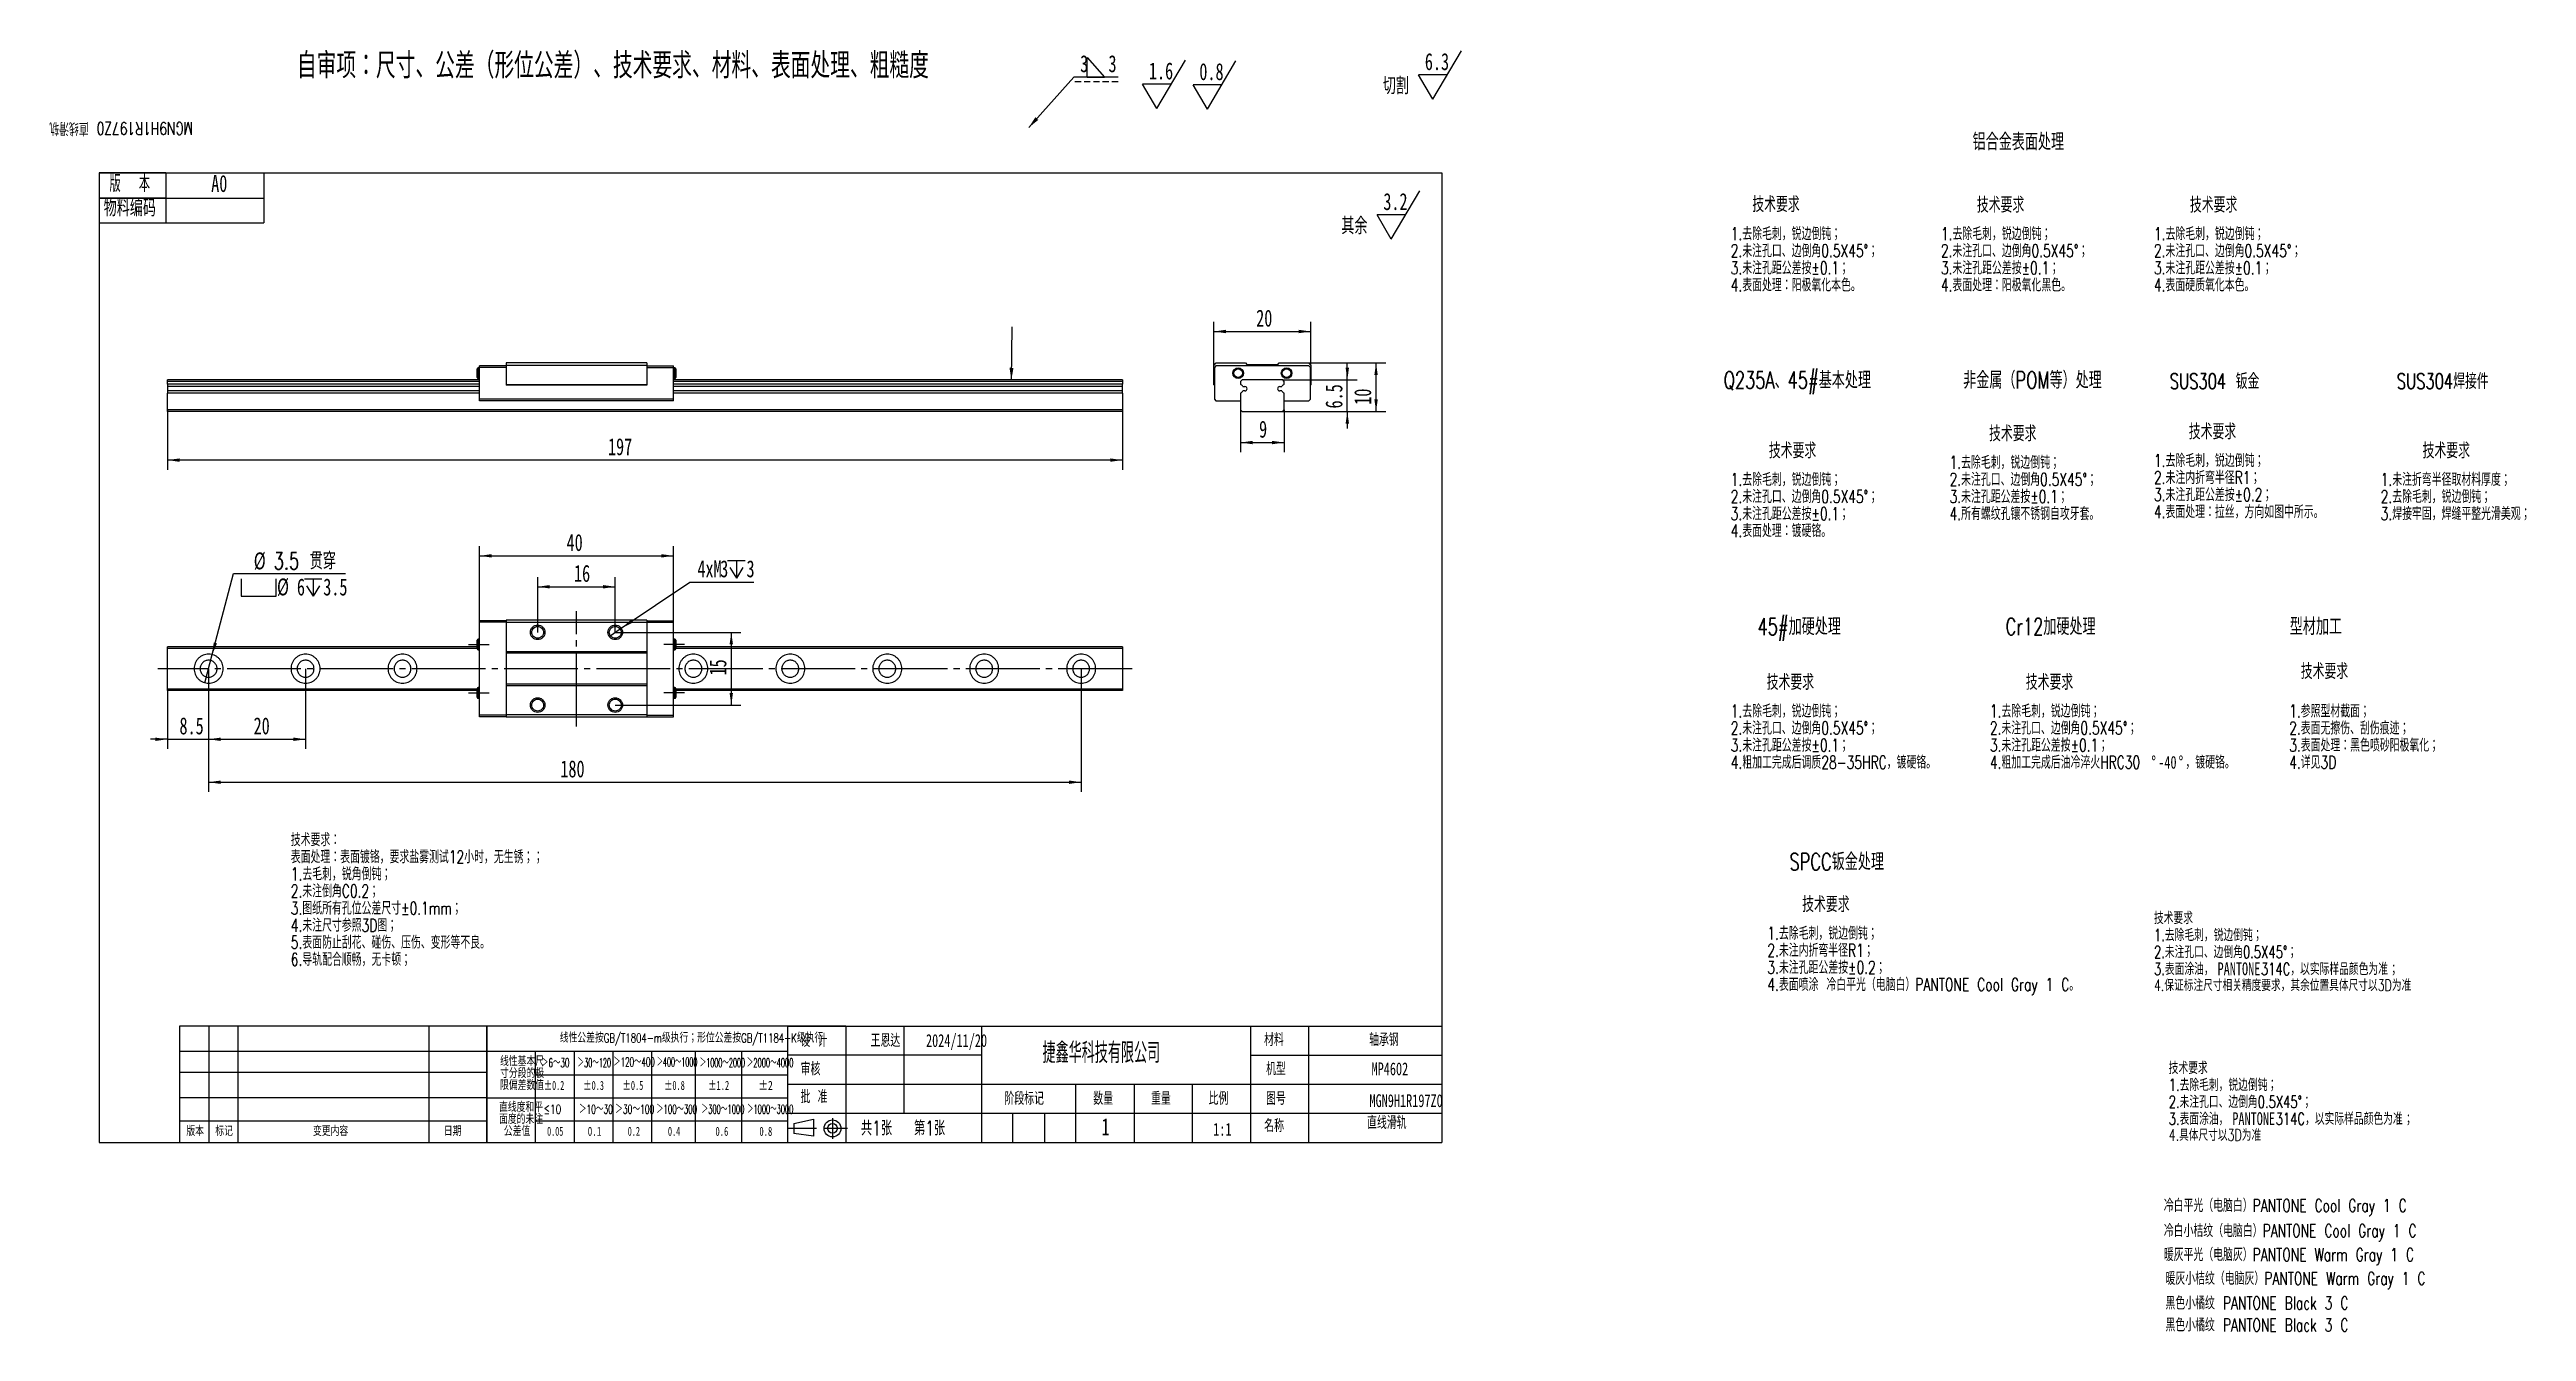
# Model space of a CAD drawing. Extents: x 4 to 515, y -34 to 231.
import ezdxf

# ---------------------------------------------------------------- set-up
doc = ezdxf.new("R2010")
doc.units = 0
for name, pattern in [('SLD-CENTER', [19.05, 15.24, -1.27, 1.27, -1.27]), ('SLD-DASHED', [1.905, 1.27, -0.635]), ('SLD-SOLID', [0])]:
    doc.linetypes.add(name, pattern=pattern)
doc.layers.get('0').update_dxf_attribs({"linetype": 'CONTINUOUS'})
doc.layers.add('FORMAT', color=7, linetype='SLD-SOLID')
doc.layers.add('轮廓实线层', color=7, linetype='SLD-SOLID')
doc.styles.add('SLDTEXTSTYLE0', font='TXT', dxfattribs={"width": 0.7, "bigfont": 'bigfont'})
doc.styles.add('SLDTEXTSTYLE1', font='TXT', dxfattribs={"width": 0.7})
doc.styles.add('SLDTEXTSTYLE10', font='TXT', dxfattribs={"width": 0.569954, "bigfont": 'bigfont'})
doc.styles.add('SLDTEXTSTYLE11', font='TXT', dxfattribs={"width": 0.542825, "bigfont": 'bigfont'})
doc.styles.add('SLDTEXTSTYLE12', font='TXT', dxfattribs={"width": 0.607411, "bigfont": 'bigfont'})
doc.styles.add('SLDTEXTSTYLE13', font='TXT', dxfattribs={"width": 0.494457, "bigfont": 'bigfont'})
doc.styles.add('SLDTEXTSTYLE14', font='TXT', dxfattribs={"width": 0.523419, "bigfont": 'bigfont'})
doc.styles.add('SLDTEXTSTYLE15', font='TXT', dxfattribs={"width": 0.677411})
doc.styles.add('SLDTEXTSTYLE16', font='TXT', dxfattribs={"width": 0.616681})
doc.styles.add('SLDTEXTSTYLE17', font='TXT', dxfattribs={"width": 0.592279})
doc.styles.add('SLDTEXTSTYLE18', font='TXT', dxfattribs={"width": 0.633851})
doc.styles.add('SLDTEXTSTYLE19', font='TXT', dxfattribs={"width": 0.751649})
doc.styles.add('SLDTEXTSTYLE2', font='TXT', dxfattribs={"width": 0.579353, "bigfont": 'bigfont'})
doc.styles.add('SLDTEXTSTYLE20', font='TXT', dxfattribs={"width": 0.672854})
doc.styles.add('SLDTEXTSTYLE21', font='TXT', dxfattribs={"width": 0.604873})
doc.styles.add('SLDTEXTSTYLE22', font='TXT', dxfattribs={"width": 0.692137})
doc.styles.add('SLDTEXTSTYLE23', font='TXT', dxfattribs={"width": 0.516181, "bigfont": 'bigfont'})
doc.styles.add('SLDTEXTSTYLE24', font='TXT', dxfattribs={"width": 0.786906})
doc.styles.add('SLDTEXTSTYLE25', font='TXT', dxfattribs={"width": 0.513075, "bigfont": 'bigfont'})
doc.styles.add('SLDTEXTSTYLE26', font='TXT', dxfattribs={"width": 0.6, "bigfont": 'bigfont'})
doc.styles.add('SLDTEXTSTYLE3', font='TXT', dxfattribs={"width": 0.633333, "bigfont": 'bigfont'})
doc.styles.add('SLDTEXTSTYLE4', font='TXT', dxfattribs={"width": 0.589499, "bigfont": 'bigfont'})
doc.styles.add('SLDTEXTSTYLE5', font='TXT', dxfattribs={"width": 0.526455, "bigfont": 'bigfont'})
doc.styles.add('SLDTEXTSTYLE6', font='TXT', dxfattribs={"width": 0.583287, "bigfont": 'bigfont'})
doc.styles.add('SLDTEXTSTYLE7', font='TXT', dxfattribs={"width": 0.632085})
doc.styles.add('SLDTEXTSTYLE8', font='TXT', dxfattribs={"width": 0.735068, "bigfont": 'bigfont'})
doc.styles.add('SLDTEXTSTYLE9', font='TXT', dxfattribs={"width": 0.615255, "bigfont": 'bigfont'})
doc.dimstyles.new('SLDDIMSTYLE0', dxfattribs={"dimtxt": 0.18, "dimasz": 2.5, "dimexe": 0, "dimexo": 0.0625, "dimgap": 0, "dimtad": 0, "dimtih": 1, "dimtoh": 1, "dimdec": 0, "dimrnd": 1e-09, "dimzin": 0, "dimtxsty": 'STANDARD', "dimsah": 1, "dimcen": 0.09, "dimazin": 3, "dimtfac": 2.5, "dimtdec": 0, "dimtofl": 0, "dimtmove": 0, "dimatfit": 3, "dimtolj": 1, "dimtzin": 0})
doc.dimstyles.new('SLDDIMSTYLE1', dxfattribs={"dimtxt": 3.5, "dimasz": 2.5, "dimexe": 0, "dimexo": 0.0625, "dimgap": 0.875, "dimtad": 2, "dimrnd": 1e-09, "dimzin": 12, "dimtxsty": 'SLDTEXTSTYLE1', "dimsah": 1, "dimcen": 0.09, "dimazin": 3, "dimtfac": 1, "dimtofl": 0, "dimtmove": 0, "dimatfit": 3, "dimtolj": 1, "dimtzin": 12})
doc.dimstyles.new('SLDDIMSTYLE3', dxfattribs={"dimtxt": 3.5, "dimasz": 2.5, "dimexe": 0, "dimexo": 0.0625, "dimgap": 0.875, "dimtad": 2, "dimrnd": 1e-09, "dimzin": 12, "dimtxsty": 'SLDTEXTSTYLE1', "dimsah": 1, "dimcen": 0.09, "dimazin": 3, "dimtfac": 1, "dimtmove": 0, "dimatfit": 3, "dimtolj": 1, "dimtzin": 12})
doc.dimstyles.new('SLDDIMSTYLE4', dxfattribs={"dimtxt": 3.5, "dimasz": 2.5, "dimexe": 0, "dimexo": 0.0625, "dimgap": 0.875, "dimtad": 0, "dimtih": 1, "dimtoh": 1, "dimrnd": 1e-09, "dimzin": 12, "dimtxsty": 'SLDTEXTSTYLE1', "dimblk1": 'NONE', "dimsah": 1, "dimcen": 0, "dimazin": 3, "dimtfac": 1, "dimtmove": 0, "dimatfit": 3, "dimtolj": 1, "dimtzin": 12})
doc.dimstyles.new('SLDDIMSTYLE5', dxfattribs={"dimtxt": 3.5, "dimasz": 2.5, "dimexe": 0, "dimexo": 0.0625, "dimgap": 0.875, "dimtad": 0, "dimtih": 1, "dimtoh": 1, "dimrnd": 1e-09, "dimzin": 12, "dimtxsty": 'SLDTEXTSTYLE1', "dimblk1": 'NONE', "dimsah": 1, "dimcen": 0, "dimazin": 3, "dimtfac": 1, "dimtmove": 0, "dimatfit": 3, "dimtolj": 1, "dimtzin": 12})

msp = doc.modelspace()

# ---------------------------------------------------------------- texts
at = {"layer": 'FORMAT'}
for s, insert, char_height, attachment_point, style in [('自审项：尺寸、公差（形位公差）、技术要求、材料、表面处理、粗糙度', (120.17, 230.257), 5.29167, 2, 'SLDTEXTSTYLE0'), ('铝合金表面处理', (400.671, 213.627), 3.5, 1, 'SLDTEXTSTYLE0'), ('版  本', (16.315, 205.03), 3.5, 1, 'SLDTEXTSTYLE26'), ('A0', (38.96, 205.03), 3.5, 2, 'SLDTEXTSTYLE1'), ('物料编码', (15.118, 199.977), 3.5, 1, 'SLDTEXTSTYLE0'), ('Q235A、45#基本处理', (349.317, 164.457), 3.5, 1, 'SLDTEXTSTYLE0'), ('非金属（POM等）处理', (398.722, 164.457), 3.5, 1, 'SLDTEXTSTYLE0'), ('SUS304 钣金', (441.341, 164.064), 3.175, 1, 'SLDTEXTSTYLE0'), ('SUS304焊接件', (488.172, 164.064), 3.175, 1, 'SLDTEXTSTYLE0'), ('45#加硬处理', (356.309, 113.622), 3.5, 1, 'SLDTEXTSTYLE0'), ('Cr12加硬处理', (407.483, 113.622), 3.5, 1, 'SLDTEXTSTYLE0'), ('型材加工', (466.094, 113.622), 3.5, 1, 'SLDTEXTSTYLE0'), ('SPCC钣金处理', (362.885, 65.115), 3.5, 1, 'SLDTEXTSTYLE0'), ('线性公差按GB/T1804-m级执行；形位公差按GB/T1184-K级执行', (136.383, 27.923), 1.85208, 2, 'SLDTEXTSTYLE0'), ('设 计', (158.893, 27.798), 2.6458, 1, 'SLDTEXTSTYLE3'), ('王恩达', (176.376, 27.798), 2.6458, 2, 'SLDTEXTSTYLE0'), ('2024/11/20', (191.054, 27.798), 2.6458, 2, 'SLDTEXTSTYLE1'), ('捷鑫华科技有限公司', (208.788, 26.065), 4.2333, 1, 'SLDTEXTSTYLE2'), ('材料', (254.5, 27.981), 2.6458, 1, 'SLDTEXTSTYLE0'), ('轴承钢', (279.228, 27.981), 2.6458, 2, 'SLDTEXTSTYLE0'), ('＞6～30', (105.346, 22.818), 1.8521, 1, 'SLDTEXTSTYLE4'), ('＞30～120', (112.869, 22.818), 1.8521, 1, 'SLDTEXTSTYLE5'), ('＞120～400', (120.24, 22.979), 1.8521, 1, 'SLDTEXTSTYLE6'), ('＞400～1000', (129.208, 22.979), 1.8521, 1, 'SLDTEXTSTYLE13'), ('＞1000～2000', (138.061, 22.818), 1.8521, 1, 'SLDTEXTSTYLE14'), ('＞2000～4000', (147.802, 22.818), 1.8521, 1, 'SLDTEXTSTYLE23'), ('审核', (158.895, 21.957), 2.6458, 1, 'SLDTEXTSTYLE0'), ('机型', (254.905, 21.957), 2.6458, 1, 'SLDTEXTSTYLE0'), ('MP4602', (280.448, 21.957), 2.6458, 2, 'SLDTEXTSTYLE1'), ('±0.2', (105.944, 18.143), 1.8521, 1, 'SLDTEXTSTYLE7'), ('±0.3', (114.061, 18.143), 1.8521, 1, 'SLDTEXTSTYLE15'), ('±0.5', (122.166, 18.143), 1.8521, 1, 'SLDTEXTSTYLE16'), ('±0.8', (130.717, 18.143), 1.8521, 1, 'SLDTEXTSTYLE17'), ('±1.2', (139.8, 18.143), 1.8521, 1, 'SLDTEXTSTYLE22'), ('±2', (150.175, 18.143), 1.8521, 1, 'SLDTEXTSTYLE24'), ('批 准', (158.895, 16.221), 2.6458, 1, 'SLDTEXTSTYLE3'), ('阶段标记', (200.94, 15.852), 2.6458, 1, 'SLDTEXTSTYLE0'), ('数量', (219.261, 15.852), 2.6458, 1, 'SLDTEXTSTYLE0'), ('重量', (231.173, 15.852), 2.6458, 1, 'SLDTEXTSTYLE0'), ('比例', (243.058, 15.852), 2.6458, 1, 'SLDTEXTSTYLE0'), ('图号', (254.905, 15.852), 2.6458, 1, 'SLDTEXTSTYLE0'), ('≤10', (105.899, 13.234), 1.8521, 1, 'SLDTEXTSTYLE8'), ('＞10～30', (113.157, 13.234), 1.8521, 1, 'SLDTEXTSTYLE12'), ('＞30～100', (120.633, 13.234), 1.8521, 1, 'SLDTEXTSTYLE9'), ('＞100～300', (129.134, 13.234), 1.8521, 1, 'SLDTEXTSTYLE10'), ('＞300～1000', (138.425, 13.234), 1.8521, 1, 'SLDTEXTSTYLE11'), ('＞1000～3000', (147.843, 13.234), 1.8521, 1, 'SLDTEXTSTYLE25'), ('第1张', (182.289, 9.897), 3, 1, 'SLDTEXTSTYLE0'), ('1', (220.958, 10.42), 3.5, 1, 'SLDTEXTSTYLE1'), ('名称', (254.522, 10.232), 2.6458, 1, 'SLDTEXTSTYLE0'), ('版本', (32.171, 8.667), 1.8521, 1, 'SLDTEXTSTYLE0'), ('标记', (38.146, 8.667), 1.8521, 1, 'SLDTEXTSTYLE0'), ('变更内容', (58.295, 8.667), 1.8521, 1, 'SLDTEXTSTYLE0'), ('日期', (85.297, 8.667), 1.8521, 1, 'SLDTEXTSTYLE0'), ('0.05', (106.585, 8.679), 1.8521, 1, 'SLDTEXTSTYLE18'), ('0.1', (114.961, 8.679), 1.8521, 1, 'SLDTEXTSTYLE19'), ('0.2', (123.23, 8.679), 1.8521, 1, 'SLDTEXTSTYLE21'), ('0.4', (131.517, 8.667), 1.8521, 1, 'SLDTEXTSTYLE20'), ('0.6', (141.322, 8.667), 1.8521, 1, 'SLDTEXTSTYLE1'), ('0.8', (150.393, 8.667), 1.8521, 1, 'SLDTEXTSTYLE1'), ('共1张', (171.337, 9.897), 3, 1, 'SLDTEXTSTYLE0'), ('1:1', (245.898, 9.483), 2.6458, 2, 'SLDTEXTSTYLE1'), ('冷白平光（电脑白）PANTONE Cool Gray 1 C', (440.105, -6.233), 2.64583, 1, 'SLDTEXTSTYLE0'), ('冷白小桔纹（电脑白）PANTONE Cool Gray 1 C', (440.105, -11.437), 2.64583, 1, 'SLDTEXTSTYLE0'), ('暖灰平光（电脑灰）PANTONE Warm Gray 1 C', (440.105, -16.367), 2.64583, 1, 'SLDTEXTSTYLE0'), ('暖灰小桔纹（电脑灰）PANTONE Warm Gray 1 C', (440.45, -21.282), 2.64583, 1, 'SLDTEXTSTYLE0'), ('黑色小橘纹 PANTONE Black 3 C', (440.45, -26.36), 2.64583, 1, 'SLDTEXTSTYLE0'), ('黑色小橘纹 PANTONE Black 3 C', (440.45, -30.886), 2.64583, 1, 'SLDTEXTSTYLE0')]:
    msp.add_mtext(s, dxfattribs=dict(at, insert=insert, char_height=char_height, attachment_point=attachment_point, style=style))
at = {"layer": 'FORMAT', "insert": (18.7, 213.297), "char_height": 2.64583, "attachment_point": 2, "rotation": 180, "style": 'SLDTEXTSTYLE0'}
msp.add_mtext('MGN9H1R197Z0 直线滑轨', dxfattribs=at)

# ---------------------------------------------------------------- blocks, each defined once
blk = doc.blocks.new('SW_NOTE_0')
at = {"layer": 'FORMAT', "color": 0, "attachment_point": 1}
for s, insert, char_height, style in [('技术要求', (0, 3.22), 2.5, 'SLDTEXTSTYLE0'), ('2.未注孔口、边倒角0.5X45°；', (0, -3.78), 2.5, 'SLDTEXTSTYLE0'), ('1.去除毛刺，锐边倒钝；', (0, -0.28), 2.5, 'SLDTEXTSTYLE0'), ('3.表面涂油，', (0, -7.28), 2.5, 'SLDTEXTSTYLE0'), ('PANTONE', (13.12, -7.17), 2.646, 'SLDTEXTSTYLE1'), ('314C，以实际样品颜色为准', (22.06, -7.28), 2.5, 'SLDTEXTSTYLE0'), ('；', (48.46, -7.44), 2.38, 'SLDTEXTSTYLE0'), ('4.保证标注尺寸相关精度要求，其余位置具体尺寸以3D为准', (0, -10.69), 2.3813, 'SLDTEXTSTYLE0')]:
    blk.add_mtext(s, dxfattribs=dict(at, insert=insert, char_height=char_height, style=style))
blk = doc.blocks.new('SW_NOTE_0_1')
at = {"layer": 'FORMAT', "color": 0, "attachment_point": 1}
for s, insert, char_height, style in [('技术要求', (0, 3.22), 2.5, 'SLDTEXTSTYLE0'), ('2.未注孔口、边倒角0.5X45°；', (0, -3.78), 2.5, 'SLDTEXTSTYLE0'), ('1.去除毛刺，锐边倒钝；', (0, -0.28), 2.5, 'SLDTEXTSTYLE0'), ('3.表面涂油，', (0, -7.28), 2.5, 'SLDTEXTSTYLE0'), ('PANTONE', (13.12, -7.17), 2.646, 'SLDTEXTSTYLE1'), ('314C，以实际样品颜色为准', (22.06, -7.28), 2.5, 'SLDTEXTSTYLE0'), ('；', (48.46, -7.44), 2.38, 'SLDTEXTSTYLE0'), ('4.具体尺寸以3D为准', (0, -10.69), 2.3813, 'SLDTEXTSTYLE0')]:
    blk.add_mtext(s, dxfattribs=dict(at, insert=insert, char_height=char_height, style=style))
blk = doc.blocks.new('SW_NOTE_0_2')
at = {"layer": 'FORMAT', "color": 0, "attachment_point": 1, "style": 'SLDTEXTSTYLE0'}
for s, insert, char_height in [('技术要求', (5.95, 4.09), 3.175), ('1.去除毛刺，锐边倒钝；', (-1.23, -2.12), 2.6458), ('2.未注内折弯半径R1；', (-1.23, -5.64), 2.6458), ('3.未注孔距公差按±0.2；', (-1.23, -9.17), 2.6458), ('4.表面处理：拉丝，方向如图中所示。', (-1.23, -12.7), 2.6458)]:
    blk.add_mtext(s, dxfattribs=dict(at, insert=insert, char_height=char_height))
blk = doc.blocks.new('SW_NOTE_0_3')
at = {"layer": 'FORMAT', "color": 0, "attachment_point": 1, "style": 'SLDTEXTSTYLE0'}
for s, insert, char_height in [('技术要求', (0, 4.09), 3.175), ('1.去除毛刺，锐边倒钝；', (-7.41, -2.12), 2.6458), ('2.未注孔口、边倒角0.5X45°；', (-7.41, -5.64), 2.6458), ('3.未注孔距公差按±0.1；', (-7.41, -9.17), 2.6458), ('4.表面处理：阳极氧化黑色。', (-7.41, -12.7), 2.6458)]:
    blk.add_mtext(s, dxfattribs=dict(at, insert=insert, char_height=char_height))
blk = doc.blocks.new('SW_NOTE_0_4')
at = {"layer": 'FORMAT', "color": 0, "attachment_point": 1, "style": 'SLDTEXTSTYLE0'}
for s, insert, char_height in [('技术要求', (0, 4.09), 3.175), ('1.去除毛刺，锐边倒钝；', (-4.45, -2.22), 2.6458), ('2.未注孔口、边倒角0.5X45°；', (-4.45, -5.74), 2.6458), ('3.未注孔距公差按±0.1；', (-4.45, -9.27), 2.6458), ('4.表面处理：阳极氧化本色。', (-4.45, -12.8), 2.6458)]:
    blk.add_mtext(s, dxfattribs=dict(at, insert=insert, char_height=char_height))
blk = doc.blocks.new('SW_NOTE_0_5')
at = {"layer": 'FORMAT', "color": 0, "attachment_point": 1, "style": 'SLDTEXTSTYLE0'}
for s, insert, char_height in [('技术要求', (2.38, 4.09), 3.175), ('1.参照型材截面；', (0, -4.35), 2.646), ('2.表面无擦伤、刮伤痕迹；', (0, -7.88), 2.6458), ('3.表面处理：黑色喷砂阳极氧化；', (0, -11.41), 2.6458), ('4.详见3D', (0, -14.93), 2.646)]:
    blk.add_mtext(s, dxfattribs=dict(at, insert=insert, char_height=char_height))
blk = doc.blocks.new('SW_NOTE_0_6')
at = {"layer": 'FORMAT', "color": 0, "attachment_point": 1, "style": 'SLDTEXTSTYLE0'}
for s, insert, char_height in [('技术要求', (1.19, 4.09), 3.175), ('1.去除毛刺，锐边倒钝；', (-6.67, -2.12), 2.6458), ('2.未注孔口、边倒角0.5X45°；', (-6.67, -5.64), 2.6458), ('3.未注孔距公差按±0.1；', (-6.67, -9.17), 2.6458), ('4.表面处理：镀硬铬。', (-6.67, -12.7), 2.6458)]:
    blk.add_mtext(s, dxfattribs=dict(at, insert=insert, char_height=char_height))
blk = doc.blocks.new('SW_NOTE_0_7')
at = {"layer": 'FORMAT', "color": 0, "attachment_point": 1, "style": 'SLDTEXTSTYLE0'}
for s, insert, char_height in [('技术要求', (5.95, 4.09), 3.175), ('1.去除毛刺，锐边倒钝；', (-1.23, -2.12), 2.6458), ('2.未注内折弯半径R1；', (-1.23, -5.64), 2.6458), ('3.未注孔距公差按±0.2；', (-1.23, -9.17), 2.6458), ('4.表面喷涂 冷白平光（电脑白）PANTONE Cool Gray 1 C。', (-1.23, -12.7), 2.6458)]:
    blk.add_mtext(s, dxfattribs=dict(at, insert=insert, char_height=char_height))
blk = doc.blocks.new('SW_NOTE_0_8')
at = {"layer": 'FORMAT', "color": 0, "attachment_point": 1, "style": 'SLDTEXTSTYLE0'}
for s, insert, char_height in [('技术要求', (0, 4.09), 3.175), ('1.去除毛刺，锐边倒钝；', (-8.15, -2.12), 2.6458), ('2.未注孔口、边倒角0.5X45°；', (-8.15, -5.64), 2.6458), ('3.未注孔距公差按±0.1；', (-8.15, -9.17), 2.6458), ('4.所有螺纹孔镶不锈钢自攻牙套。', (-8.15, -12.7), 2.6458)]:
    blk.add_mtext(s, dxfattribs=dict(at, insert=insert, char_height=char_height))
blk = doc.blocks.new('SW_NOTE_0_9')
at = {"layer": 'FORMAT', "color": 0, "attachment_point": 1, "style": 'SLDTEXTSTYLE0'}
for s, insert, char_height in [('技术要求', (0, 4.09), 3.175), ('1.去除毛刺，锐边倒钝；', (-7.41, -2.12), 2.6458), ('2.未注孔口、边倒角0.5X45°；', (-7.41, -5.64), 2.6458), ('3.未注孔距公差按±0.1；', (-7.41, -9.17), 2.6458), ('4.表面硬质氧化本色。', (-7.41, -12.7), 2.6458)]:
    blk.add_mtext(s, dxfattribs=dict(at, insert=insert, char_height=char_height))
blk = doc.blocks.new('SW_NOTE_0_10')
at = {"layer": 'FORMAT', "color": 0, "attachment_point": 1, "style": 'SLDTEXTSTYLE0'}
for s, insert, char_height in [('技术要求', (0, 4.09), 3.175), ('1.未注折弯半径取材料厚度；', (-8.64, -2.12), 2.6458), ('2.去除毛刺，锐边倒钝；', (-8.64, -5.64), 2.6458), ('3.焊接牢固，焊缝平整光滑美观；', (-8.64, -9.17), 2.6458)]:
    blk.add_mtext(s, dxfattribs=dict(at, insert=insert, char_height=char_height))
blk = doc.blocks.new('SW_NOTE_0_11')
at = {"layer": 'FORMAT', "color": 0, "attachment_point": 1}
for s, insert, char_height, style in [('技术要求', (0, 4.09), 3.175, 'SLDTEXTSTYLE0'), ('1.去除毛刺，锐边倒钝；', (-7.41, -2.12), 2.6458, 'SLDTEXTSTYLE0'), ('2.未注孔口、边倒角0.5X45°；', (-7.41, -5.64), 2.6458, 'SLDTEXTSTYLE0'), ('3.未注孔距公差按±0.1；', (-7.41, -9.17), 2.6458, 'SLDTEXTSTYLE0'), ('4.粗加工完成后油冷淬火HRC30', (-7.41, -12.7), 2.6458, 'SLDTEXTSTYLE0'), ('%%d', (25.92, -12.7), 2.646, 'SLDTEXTSTYLE1'), ('-40', (27.32, -12.7), 2.646, 'SLDTEXTSTYLE1'), ('%%d', (31.53, -12.7), 2.646, 'SLDTEXTSTYLE1'), ('，镀硬铬。', (32.92, -12.7), 2.646, 'SLDTEXTSTYLE0')]:
    blk.add_mtext(s, dxfattribs=dict(at, insert=insert, char_height=char_height, style=style))
blk = doc.blocks.new('SW_NOTE_0_12')
at = {"layer": 'FORMAT', "color": 0, "attachment_point": 1, "style": 'SLDTEXTSTYLE0'}
for s, insert, char_height in [('技术要求', (0, 4.09), 3.175), ('1.去除毛刺，锐边倒钝；', (-7.41, -2.12), 2.6458), ('2.未注孔口、边倒角0.5X45°；', (-7.41, -5.64), 2.6458), ('3.未注孔距公差按±0.1；', (-7.41, -9.17), 2.6458), ('4.粗加工完成后调质28-35HRC，镀硬铬。', (-7.41, -12.7), 2.6458)]:
    blk.add_mtext(s, dxfattribs=dict(at, insert=insert, char_height=char_height))
blk = doc.blocks.new('SW_NOTE_0_13')
at = {"layer": 'FORMAT', "color": 0, "attachment_point": 1, "style": 'SLDTEXTSTYLE0'}
for s, insert, char_height in [('表面处理：表面镀铬，要求盐雾测试12小时，无生锈；；', (0, -0.12), 2.6458), ('技术要求：', (0, 3.41), 2.646), ('1.去毛刺，锐角倒钝；', (0, -3.64), 2.6458), ('2.未注倒角C0.2；', (0, -7.17), 2.6458), ('3.图纸所有孔位公差尺寸±0.1mm；', (0, -10.7), 2.6458), ('4.未注尺寸参照3D图；', (0, -14.23), 2.6458), ('5.表面防止刮花、碰伤、压伤、变形等不良。', (0, -17.76), 2.6458), ('6.导轨配合顺畅，无卡顿；', (0, -21.28), 2.6458)]:
    blk.add_mtext(s, dxfattribs=dict(at, insert=insert, char_height=char_height))
blk = doc.blocks.new('SW_NOTE_0_14')
at = {"layer": 'FORMAT', "color": 0, "char_height": 1.852, "attachment_point": 2, "style": 'SLDTEXTSTYLE0'}
for s, insert in [('线性基本尺', (6.37, 2.39)), ('寸分段的极', (6.37, -0.08)), ('限偏差数值', (6.37, -2.55))]:
    blk.add_mtext(s, dxfattribs=dict(at, insert=insert))
blk = doc.blocks.new('SW_NOTE_0_15')
at = {"layer": 'FORMAT', "color": 0, "char_height": 1.852, "attachment_point": 2, "style": 'SLDTEXTSTYLE0'}
for s, insert in [('面度的未注', (6.37, -0.08)), ('直线度和平', (6.37, 2.39)), ('公差值', (5.55, -2.55))]:
    blk.add_mtext(s, dxfattribs=dict(at, insert=insert))
blk = doc.blocks.new('SW_NOTE_0_16')
at = {"layer": 'FORMAT', "color": 0, "attachment_point": 2}
for s, insert, char_height, style in [('MGN9H1R197Z0', (13.68, 3.41), 2.6458, 'SLDTEXTSTYLE1'), ('直线滑轨', (9.69, -1.12), 2.646, 'SLDTEXTSTYLE0')]:
    blk.add_mtext(s, dxfattribs=dict(at, insert=insert, char_height=char_height, style=style))
blk = doc.blocks.new('SW_SFSYMBOL_0')
at = {"layer": 'FORMAT', "color": 0}
for p, q in [((1.65, -5), (7.55, 5)), ((1.65, -5), (-1.3, 0)), ((4.6, 0), (-1.3, 0))]:
    blk.add_line(p, q, dxfattribs=at)
at = {"layer": 'FORMAT', "color": 0, "char_height": 3.5, "attachment_point": 1}
for s, insert, style in [('3.2', (0, 4.51), 'SLDTEXTSTYLE1'), ('其余', (-8.66, -0.49), 'SLDTEXTSTYLE0')]:
    blk.add_mtext(s, dxfattribs=dict(at, insert=insert, style=style))
blk = doc.blocks.new('SW_SFSYMBOL_1')
at = {"layer": 'FORMAT', "color": 0}
for p, q in [((1.65, -5), (7.55, 5)), ((1.65, -5), (-1.3, 0)), ((4.6, 0), (-1.3, 0))]:
    blk.add_line(p, q, dxfattribs=at)
at = {"layer": 'FORMAT', "color": 0, "char_height": 3.5, "attachment_point": 1}
for s, insert, style in [('6.3', (0, 4.51), 'SLDTEXTSTYLE1'), ('切割', (-8.66, -0.49), 'SLDTEXTSTYLE0')]:
    blk.add_mtext(s, dxfattribs=dict(at, insert=insert, style=style))
blk = doc.blocks.new('SW_SFSYMBOL_2')
at = {"layer": 'FORMAT', "color": 0}
for p, q in [((1.65, -5), (7.55, 5)), ((1.65, -5), (-1.3, 0)), ((4.6, 0), (-1.3, 0))]:
    blk.add_line(p, q, dxfattribs=at)
at = {"layer": 'FORMAT', "color": 0, "insert": (0, 4.51), "char_height": 3.5, "attachment_point": 1, "style": 'SLDTEXTSTYLE1'}
blk.add_mtext('0.8', dxfattribs=at)
blk = doc.blocks.new('SW_SFSYMBOL_3')
at = {"layer": 'FORMAT', "color": 0}
for p, q in [((1.65, -5), (7.55, 5)), ((1.65, -5), (-1.3, 0)), ((4.6, 0), (-1.3, 0))]:
    blk.add_line(p, q, dxfattribs=at)
at = {"layer": 'FORMAT', "color": 0, "insert": (0, 4.51), "char_height": 3.5, "attachment_point": 1, "style": 'SLDTEXTSTYLE1'}
blk.add_mtext('1.6', dxfattribs=at)
blk = doc.blocks.new('SW_SYMBOL_WELD_FILL')
at = {"layer": 'FORMAT', "color": 0}
for p, q in [((100, 0), (100, 900)), ((100, 900), (900, 0)), ((100, 0), (900, 0))]:
    blk.add_line(p, q, dxfattribs=at)
blk = doc.blocks.new('SW_WELDSYMBOL_0')
at = {"layer": 'FORMAT', "color": 0}
blk.add_line((9.12, 0), (0, 0), dxfattribs=at)
at = {"layer": 'FORMAT', "color": 0, "linetype": 'SLD-DASHED'}
blk.add_line((9.12, -1), (0, -1), dxfattribs=at)
at = {"layer": 'FORMAT', "color": 0, "xscale": 0.004511737089201878, "yscale": 0.004511737089201878, "zscale": 0.004511737089201878}
blk.add_blockref('SW_SYMBOL_WELD_FILL', (2.3, 0), dxfattribs=at)
at = {"layer": 'FORMAT', "color": 0, "char_height": 3.5, "attachment_point": 1, "style": 'SLDTEXTSTYLE1'}
for insert in [(1.31, 4.51), (7.15, 4.51)]:
    blk.add_mtext('3', dxfattribs=dict(at, insert=insert))
blk = doc.blocks.new('_D')
at = {"layer": 'FORMAT'}
for p, q in [((28.26, 156.55), (28.26, 144.21)), ((225.26, 156.25), (225.26, 144.21)), ((225.26, 146.21), (28.26, 146.21))]:
    blk.add_line(p, q, dxfattribs=at)
for points in [[(28.26, 146.21), (30.76, 145.86), (30.76, 146.56)], [(225.26, 146.21), (222.76, 146.56), (222.76, 145.86)]]:
    blk.add_solid(points, dxfattribs=at)
at = {"layer": 'FORMAT', "insert": (119.15, 150.72), "char_height": 3.5, "attachment_point": 1, "style": 'SLDTEXTSTYLE1'}
blk.add_mtext('197', dxfattribs=at)
blk = doc.blocks.new('_D_1')
at = {"layer": 'FORMAT'}
for p, q in [((263.64, 166.25), (279.6, 166.25)), ((277.6, 156.25), (277.6, 166.25)), ((258.34, 156.25), (279.6, 156.25))]:
    blk.add_line(p, q, dxfattribs=at)
for points in [[(277.6, 166.25), (277.25, 163.75), (277.95, 163.75)], [(277.6, 156.25), (277.95, 158.75), (277.25, 158.75)]]:
    blk.add_solid(points, dxfattribs=at)
at = {"layer": 'FORMAT', "insert": (273.09, 157.63), "char_height": 3.5, "attachment_point": 1, "rotation": 90, "style": 'SLDTEXTSTYLE1'}
blk.add_mtext('10', dxfattribs=at)
blk = doc.blocks.new('_D_2')
at = {"layer": 'FORMAT'}
for p, q in [((244.14, 163.5), (244.14, 174.74)), ((264.14, 165.75), (264.14, 174.74)), ((244.14, 172.74), (264.14, 172.74))]:
    blk.add_line(p, q, dxfattribs=at)
for points in [[(244.14, 172.74), (246.64, 172.39), (246.64, 173.09)], [(264.14, 172.74), (261.64, 173.09), (261.64, 172.39)]]:
    blk.add_solid(points, dxfattribs=at)
at = {"layer": 'FORMAT', "insert": (252.87, 177.25), "char_height": 3.5, "attachment_point": 1, "style": 'SLDTEXTSTYLE1'}
blk.add_mtext('20', dxfattribs=at)
blk = doc.blocks.new('_D_3')
at = {"layer": 'FORMAT'}
for p, q in [((249.64, 156.55), (249.64, 147.83)), ((258.64, 156.55), (258.64, 147.83)), ((249.64, 149.83), (258.64, 149.83))]:
    blk.add_line(p, q, dxfattribs=at)
for points in [[(249.64, 149.83), (252.14, 149.48), (252.14, 150.18)], [(258.64, 149.83), (256.14, 150.18), (256.14, 149.48)]]:
    blk.add_solid(points, dxfattribs=at)
at = {"layer": 'FORMAT', "insert": (253.47, 154.34), "char_height": 3.5, "attachment_point": 1, "style": 'SLDTEXTSTYLE1'}
blk.add_mtext('9', dxfattribs=at)
blk = doc.blocks.new('_D_4')
at = {"layer": 'FORMAT'}
for p, q in [((271.67, 162.75), (271.67, 166.25)), ((258.34, 162.75), (273.67, 162.75)), ((271.67, 156.25), (271.67, 162.75)), ((255.89, 156.25), (273.67, 156.25)), ((271.67, 156.25), (271.67, 152.75))]:
    blk.add_line(p, q, dxfattribs=at)
for points in [[(271.67, 162.75), (272.02, 165.25), (271.32, 165.25)], [(271.67, 156.25), (271.32, 153.75), (272.02, 153.75)]]:
    blk.add_solid(points, dxfattribs=at)
at = {"layer": 'FORMAT', "insert": (267.15, 156.86), "char_height": 3.5, "attachment_point": 1, "rotation": 90, "style": 'SLDTEXTSTYLE1'}
blk.add_mtext('6.5', dxfattribs=at)
blk = doc.blocks.new('_D_5')
at = {"layer": 'FORMAT'}
for p, q in [((36.76, 103.18), (36.76, 86.62)), ((28.26, 98.68), (28.26, 86.62)), ((28.26, 88.62), (24.76, 88.62)), ((28.26, 88.62), (36.76, 88.62)), ((36.76, 88.62), (40.26, 88.62))]:
    blk.add_line(p, q, dxfattribs=at)
for points in [[(28.26, 88.62), (25.76, 88.97), (25.76, 88.27)], [(36.76, 88.62), (39.26, 88.27), (39.26, 88.97)]]:
    blk.add_solid(points, dxfattribs=at)
at = {"layer": 'FORMAT', "insert": (30.75, 93.14), "char_height": 3.5, "attachment_point": 1, "style": 'SLDTEXTSTYLE1'}
blk.add_mtext('8.5', dxfattribs=at)
blk = doc.blocks.new('_D_6')
at = {"layer": 'FORMAT'}
for p, q in [((36.76, 103.18), (36.76, 86.62)), ((56.76, 103.18), (56.76, 86.62)), ((36.76, 88.62), (56.76, 88.62))]:
    blk.add_line(p, q, dxfattribs=at)
for points in [[(36.76, 88.62), (39.26, 88.27), (39.26, 88.97)], [(56.76, 88.62), (54.26, 88.97), (54.26, 88.27)]]:
    blk.add_solid(points, dxfattribs=at)
at = {"layer": 'FORMAT', "insert": (46.04, 93.14), "char_height": 3.5, "attachment_point": 1, "style": 'SLDTEXTSTYLE1'}
blk.add_mtext('20', dxfattribs=at)
blk = doc.blocks.new('_D_7')
at = {"layer": 'FORMAT'}
for p, q in [((36.76, 103.18), (36.76, 77.76)), ((216.76, 103.18), (216.76, 77.76)), ((36.76, 79.76), (216.76, 79.76))]:
    blk.add_line(p, q, dxfattribs=at)
for points in [[(36.76, 79.76), (39.26, 79.41), (39.26, 80.11)], [(216.76, 79.76), (214.26, 80.11), (214.26, 79.41)]]:
    blk.add_solid(points, dxfattribs=at)
at = {"layer": 'FORMAT', "insert": (109.32, 84.27), "char_height": 3.5, "attachment_point": 1, "style": 'SLDTEXTSTYLE1'}
blk.add_mtext('180', dxfattribs=at)
blk = doc.blocks.new('_D_8')
at = {"layer": 'FORMAT'}
for p, q in [((104.65, 110.68), (104.65, 122.08)), ((104.65, 120.08), (120.65, 120.08)), ((120.65, 110.68), (120.65, 122.08))]:
    blk.add_line(p, q, dxfattribs=at)
for points in [[(104.65, 120.08), (107.15, 119.73), (107.15, 120.43)], [(120.65, 120.08), (118.15, 120.43), (118.15, 119.73)]]:
    blk.add_solid(points, dxfattribs=at)
at = {"layer": 'FORMAT', "insert": (112.14, 124.6), "char_height": 3.5, "attachment_point": 1, "style": 'SLDTEXTSTYLE1'}
blk.add_mtext('16', dxfattribs=at)
blk = doc.blocks.new('_D_9')
at = {"layer": 'FORMAT'}
for p, q in [((120.65, 110.68), (146.59, 110.68)), ((144.59, 110.68), (144.59, 95.68)), ((120.65, 95.68), (146.59, 95.68))]:
    blk.add_line(p, q, dxfattribs=at)
for points in [[(144.59, 110.68), (144.24, 108.18), (144.94, 108.18)], [(144.59, 95.68), (144.94, 98.18), (144.24, 98.18)]]:
    blk.add_solid(points, dxfattribs=at)
at = {"layer": 'FORMAT', "insert": (140.07, 101.78), "char_height": 3.5, "attachment_point": 1, "rotation": 90, "style": 'SLDTEXTSTYLE1'}
blk.add_mtext('15', dxfattribs=at)
blk = doc.blocks.new('SW_SYMBOL_HOLE_SPOT')
at = {"layer": 'FORMAT', "color": 0}
for p, q in [((0, 875), (0, 75)), ((0, 75), (1600, 75)), ((1600, 75), (1600, 875))]:
    blk.add_line(p, q, dxfattribs=at)
blk = doc.blocks.new('SW_SYMBOL_HOLE_DEPTH')
at = {"layer": 'FORMAT', "color": 0}
for p, q in [((0, 875), (800, 875)), ((100, 555), (400, 75)), ((400, 875), (400, 75)), ((700, 555), (400, 75))]:
    blk.add_line(p, q, dxfattribs=at)
blk = doc.blocks.new('_D_10')
at = {"layer": 'FORMAT'}
for p, q in [((37.52, 106.08), (41.92, 122.84)), ((41.92, 122.84), (65.01, 122.84)), ((36, 100.27), (37.52, 106.08))]:
    blk.add_line(p, q, dxfattribs=at)
blk.add_solid([(37.52, 106.08), (38.5, 108.41), (37.82, 108.58)], dxfattribs=at)
at = {"layer": 'FORMAT', "xscale": 0.004511737089201878, "yscale": 0.004511737089201878, "zscale": 0.004511737089201878}
for name, p in [('SW_SYMBOL_HOLE_SPOT', (43.5, 117.8)), ('SW_SYMBOL_HOLE_DEPTH', (56.51, 117.8))]:
    blk.add_blockref(name, p, dxfattribs=at)
at = {"layer": 'FORMAT', "char_height": 3.5, "attachment_point": 1}
for s, insert, style in [('%%c', (46.07, 127.17), 'SLDTEXTSTYLE1'), ('3.5 贯穿', (50.19, 127.16), 'SLDTEXTSTYLE0'), ('%%c', (50.87, 121.8), 'SLDTEXTSTYLE1'), ('6', (54.98, 121.79), 'SLDTEXTSTYLE1'), ('3.5', (60.41, 121.79), 'SLDTEXTSTYLE1')]:
    blk.add_mtext(s, dxfattribs=dict(at, insert=insert, style=style))
blk = doc.blocks.new('_NONE')
blk = doc.blocks.new('_D_11')
at = {"layer": 'FORMAT'}
for p, q in [((121.89, 111.51), (136.01, 121.03)), ((136.01, 121.03), (149.27, 121.03)), ((119.4, 109.84), (121.89, 111.51))]:
    blk.add_line(p, q, dxfattribs=at)
blk.add_solid([(121.89, 111.51), (124.16, 112.62), (123.77, 113.2)], dxfattribs=at)
at = {"layer": 'FORMAT', "xscale": 0.004511737089201878, "yscale": 0.004511737089201878, "zscale": 0.004511737089201878}
blk.add_blockref('SW_SYMBOL_HOLE_DEPTH', (143.83, 121.55), dxfattribs=at)
at = {"layer": 'FORMAT', "char_height": 3.5, "attachment_point": 1, "style": 'SLDTEXTSTYLE1'}
for s, insert in [('4xM', (137.6, 125.54)), ('3', (142.3, 125.54)), ('3', (147.73, 125.54))]:
    blk.add_mtext(s, dxfattribs=dict(at, insert=insert))
blk = doc.blocks.new('_D_12')
at = {"layer": 'FORMAT'}
for p, q in [((92.65, 113.08), (92.65, 128.46)), ((132.65, 113.08), (132.65, 128.46)), ((92.65, 126.46), (132.65, 126.46))]:
    blk.add_line(p, q, dxfattribs=at)
for points in [[(92.65, 126.46), (95.15, 126.11), (95.15, 126.81)], [(132.65, 126.46), (130.15, 126.81), (130.15, 126.11)]]:
    blk.add_solid(points, dxfattribs=at)
at = {"layer": 'FORMAT', "insert": (110.61, 130.97), "char_height": 3.5, "attachment_point": 1, "style": 'SLDTEXTSTYLE1'}
blk.add_mtext('40', dxfattribs=at)

# ---------------------------------------------------------------- dimensions: what is measured, and where the dimension line sits
at = {"layer": 'FORMAT'}
for base, p1, p2, dimstyle, picture, middle in [((264.144, 172.74), (244.144, 163.503), (264.144, 165.748), 'SLDDIMSTYLE1', '_D_2', (254.408, 172.74)), ((28.262, 146.21), (225.262, 156.248), (28.262, 156.548), 'SLDDIMSTYLE1', '_D', (121.451, 146.21)), ((258.644, 149.826), (249.644, 156.548), (258.644, 156.548), 'SLDDIMSTYLE3', '_D_3', (254.235, 149.826)), ((132.647, 126.457), (92.647, 113.076), (132.647, 113.076), 'SLDDIMSTYLE1', '_D_12', (112.142, 126.457)), ((120.647, 120.084), (104.647, 110.676), (120.647, 110.676), 'SLDDIMSTYLE1', '_D_8', (113.678, 120.084)), ((36.762, 88.624), (28.262, 98.676), (36.762, 103.176), 'SLDDIMSTYLE3', '_D_5', (33.051, 88.624)), ((56.762, 88.624), (36.762, 103.176), (56.762, 103.176), 'SLDDIMSTYLE1', '_D_6', (47.579, 88.624))]:
    dim = msp.add_linear_dim(base=base, p1=p1, p2=p2, dimstyle=dimstyle, dxfattribs=at)
    dim.commit()
    dim.dimension.update_dxf_attribs({"geometry": picture, "text_midpoint": middle, "dimtype": 160})
for base, p1, p2, angle, dimstyle, picture, middle in [((271.666, 162.748), (255.894, 156.248), (258.344, 162.748), 90, 'SLDDIMSTYLE3', '_D_4', (271.666, 159.164)), ((277.603, 166.248), (258.344, 156.248), (263.644, 166.248), 90, 'SLDDIMSTYLE1', '_D_1', (277.603, 159.164)), ((144.585, 95.676), (120.647, 110.676), (120.647, 95.676), 90, 'SLDDIMSTYLE1', '_D_9', (144.585, 103.318)), ((216.762, 79.758), (36.762, 103.176), (216.762, 103.176), 0, 'SLDDIMSTYLE1', '_D_7', (111.617, 79.758))]:
    dim = msp.add_linear_dim(base=base, p1=p1, p2=p2, angle=angle, dimstyle=dimstyle, dxfattribs=at)
    dim.commit()
    dim.dimension.update_dxf_attribs({"geometry": picture, "text_midpoint": middle, "dimtype": 160})
dim = msp.add_diameter_dim_2p(p1=(36.002, 100.274), p2=(37.523, 106.078), text='%%c3.5 贯穿\\P{\\fGDT;v}<>{\\fGDT;x}3.5', dimstyle='SLDDIMSTYLE4', dxfattribs=at)
dim.commit()
dim.dimension.update_dxf_attribs({"geometry": '_D_10', "text_midpoint": (54.26, 122.221), "dimtype": 163})
dim = msp.add_diameter_dim_2p(p1=(119.403, 109.838), p2=(121.891, 111.514), text='4xM<>{\\fGDT;x}3', dimstyle='SLDDIMSTYLE5', override={"dimpost": '<>'}, dxfattribs=at)
dim.commit()
dim.dimension.update_dxf_attribs({"geometry": '_D_11', "text_midpoint": (143.433, 123.711), "dimtype": 163})

# ---------------------------------------------------------------- linework, layer by layer
at = {"color": 7, "linetype": 'SLD-SOLID'}
for p, q in [((92.147, 163.248), (92.147, 165.048)), ((92.647, 165.248), (92.347, 165.248)), ((98.147, 165.648), (92.647, 165.648)), ((92.647, 165.348), (92.647, 165.648)), ((98.147, 165.348), (92.647, 165.348)), ((92.647, 158.748), (92.647, 165.348)), ((98.147, 166.248), (98.147, 165.748)), ((127.147, 166.248), (98.147, 166.248)), ((127.147, 165.748), (98.147, 165.748)), ((98.147, 165.748), (98.147, 161.748)), ((103.142, 166.253), (103.147, 166.248)), ((106.147, 166.248), (106.152, 166.253)), ((119.142, 166.253), (119.147, 166.248)), ((122.147, 166.248), (122.152, 166.253)), ((127.147, 166.248), (127.147, 165.748)), ((127.147, 165.748), (127.147, 161.748)), ((127.147, 165.648), (132.647, 165.648)), ((127.147, 165.348), (132.647, 165.348)), ((132.647, 165.348), (132.647, 165.648)), ((132.647, 158.748), (132.647, 165.348)), ((132.947, 165.248), (132.647, 165.248)), ((133.147, 165.048), (133.147, 164.148)), ((133.147, 164.148), (133.147, 163.248)), ((244.144, 165.748), (244.644, 166.248)), ((244.144, 163.993), (244.144, 165.748)), ((244.544, 165.648), (244.244, 165.348)), ((244.244, 165.348), (244.244, 158.748)), ((263.744, 165.648), (244.544, 165.648)), ((244.644, 166.248), (250.644, 166.248)), ((250.644, 166.248), (250.944, 165.948)), ((250.944, 165.948), (257.344, 165.948)), ((257.344, 165.948), (257.644, 166.248)), ((257.644, 166.248), (263.644, 166.248)), ((263.644, 166.248), (264.144, 165.748)), ((264.044, 165.348), (263.744, 165.648)), ((264.044, 158.748), (264.044, 165.348)), ((264.144, 165.748), (264.144, 161.748)), ((92.647, 162.748), (28.262, 162.748)), ((28.262, 162.448), (28.262, 162.748)), ((92.647, 162.448), (28.262, 162.448)), ((28.262, 161.858), (28.262, 162.448)), ((28.262, 161.858), (28.262, 161.383)), ((92.647, 161.858), (28.262, 161.858)), ((92.647, 161.383), (28.262, 161.383)), ((28.262, 161.383), (28.262, 160.483)), ((28.262, 160.483), (28.262, 160.008)), ((92.647, 160.483), (28.262, 160.483)), ((92.647, 160.008), (28.262, 160.008)), ((28.262, 156.548), (28.262, 160.008)), ((92.347, 163.048), (92.647, 163.048)), ((132.647, 158.748), (92.647, 158.748)), ((92.647, 158.448), (92.647, 158.748)), ((132.647, 158.448), (92.647, 158.448)), ((127.147, 161.748), (98.147, 161.748)), ((98.147, 161.748), (98.147, 161.648)), ((127.147, 161.648), (98.147, 161.648)), ((127.147, 161.748), (127.147, 161.648)), ((132.647, 163.048), (132.947, 163.048)), ((225.262, 162.748), (132.647, 162.748)), ((225.262, 162.448), (132.647, 162.448)), ((225.262, 161.858), (132.647, 161.858)), ((225.262, 161.383), (132.647, 161.383)), ((225.262, 160.483), (132.647, 160.483)), ((225.262, 160.008), (132.647, 160.008)), ((132.647, 158.448), (132.647, 158.748)), ((225.262, 162.748), (225.262, 162.448)), ((225.262, 162.448), (225.262, 161.858)), ((225.262, 161.383), (225.262, 161.858)), ((225.262, 160.483), (225.262, 161.383)), ((225.262, 160.008), (225.262, 160.483)), ((225.262, 160.008), (225.262, 156.548)), ((244.144, 161.748), (244.144, 163.503)), ((244.244, 161.648), (244.144, 161.748)), ((244.244, 158.748), (244.544, 158.448)), ((244.544, 158.448), (249.644, 158.448)), ((249.944, 162.748), (249.644, 162.448)), ((249.644, 162.448), (249.644, 161.858)), ((249.644, 160.008), (249.644, 156.548)), ((258.344, 162.748), (249.944, 162.748)), ((250.145, 161.383), (250.544, 161.383)), ((250.544, 160.483), (250.145, 160.483)), ((257.744, 161.383), (258.143, 161.383)), ((258.143, 160.483), (257.744, 160.483)), ((258.644, 162.448), (258.344, 162.748)), ((258.644, 161.858), (258.644, 162.448)), ((258.644, 156.548), (258.644, 160.008)), ((258.644, 158.448), (263.744, 158.448)), ((263.744, 158.448), (264.044, 158.748)), ((264.144, 161.748), (264.044, 161.648)), ((28.262, 156.248), (28.262, 156.548)), ((225.262, 156.548), (28.262, 156.548)), ((225.262, 156.248), (28.262, 156.248)), ((225.262, 156.548), (225.262, 156.248)), ((249.644, 156.548), (249.944, 156.248)), ((249.944, 156.248), (258.344, 156.248)), ((258.344, 156.248), (258.644, 156.548)), ((98.147, 113.076), (92.647, 113.076)), ((92.647, 112.776), (92.647, 113.076)), ((98.147, 112.776), (92.647, 112.776)), ((92.647, 93.576), (92.647, 112.776)), ((127.147, 113.176), (98.147, 113.176)), ((98.147, 113.176), (98.147, 112.676)), ((98.147, 112.676), (98.147, 106.676)), ((127.147, 112.676), (98.147, 112.676)), ((127.147, 113.176), (127.147, 112.676)), ((127.147, 113.076), (132.647, 113.076)), ((127.147, 112.776), (132.647, 112.776)), ((127.147, 112.676), (127.147, 106.676)), ((132.647, 112.776), (132.647, 113.076)), ((132.647, 93.576), (132.647, 112.776)), ((92.147, 107.676), (28.262, 107.676)), ((28.262, 107.376), (28.262, 107.676)), ((28.262, 98.976), (28.262, 107.376)), ((92.147, 107.376), (28.262, 107.376)), ((92.147, 107.276), (92.147, 109.076)), ((92.647, 109.276), (92.347, 109.276)), ((132.947, 109.276), (132.647, 109.276)), ((133.147, 109.076), (133.147, 107.276)), ((225.262, 107.676), (133.147, 107.676)), ((225.262, 107.376), (133.147, 107.376)), ((225.262, 107.676), (225.262, 107.376)), ((225.262, 107.376), (225.262, 98.976)), ((92.347, 107.076), (92.647, 107.076)), ((127.147, 106.676), (98.147, 106.676)), ((98.147, 106.676), (98.147, 106.376)), ((127.147, 106.376), (98.147, 106.376)), ((98.147, 106.376), (98.147, 99.976)), ((127.147, 106.676), (127.147, 106.376)), ((127.147, 106.376), (127.147, 99.976)), ((132.647, 107.076), (132.947, 107.076)), ((92.147, 98.976), (28.262, 98.976)), ((28.262, 98.676), (28.262, 98.976)), ((92.147, 98.676), (28.262, 98.676)), ((92.147, 97.276), (92.147, 99.076)), ((92.647, 99.276), (92.347, 99.276)), ((98.147, 99.976), (98.147, 99.676)), ((127.147, 99.976), (98.147, 99.976)), ((98.147, 99.676), (98.147, 93.676)), ((127.147, 99.676), (98.147, 99.676)), ((127.147, 99.976), (127.147, 99.676)), ((127.147, 99.676), (127.147, 93.676)), ((132.947, 99.276), (132.647, 99.276)), ((133.147, 99.076), (133.147, 97.276)), ((225.262, 98.976), (133.147, 98.976)), ((225.262, 98.676), (133.147, 98.676)), ((225.262, 98.976), (225.262, 98.676)), ((92.347, 97.076), (92.647, 97.076)), ((98.147, 93.576), (92.647, 93.576)), ((92.647, 93.276), (92.647, 93.576)), ((98.147, 93.276), (92.647, 93.276)), ((127.147, 93.676), (98.147, 93.676)), ((98.147, 93.676), (98.147, 93.176)), ((127.147, 93.176), (98.147, 93.176)), ((127.147, 93.676), (127.147, 93.176)), ((127.147, 93.576), (132.647, 93.576)), ((127.147, 93.276), (132.647, 93.276)), ((132.647, 97.076), (132.947, 97.076)), ((132.647, 93.276), (132.647, 93.576)), ((94.186, 14.63), (30.786, 14.63))]:
    msp.add_line(p, q, dxfattribs=at)
at = {"color": 1, "linetype": 'SLD-SOLID'}
for p, q in [((92.347, 165.248), (92.347, 163.048)), ((132.947, 164.148), (132.947, 165.248)), ((132.947, 163.048), (132.947, 164.148)), ((92.347, 109.276), (92.347, 107.076)), ((132.947, 107.076), (132.947, 109.276)), ((92.347, 99.276), (92.347, 97.076)), ((132.947, 97.076), (132.947, 99.276))]:
    msp.add_line(p, q, dxfattribs=at)
at = {"color": 7, "linetype": 'SLD-SOLID'}
for centre, radius in [((249.144, 164.148), 1.1), ((249.144, 164.148), 0.9), ((259.144, 164.148), 1.1), ((259.144, 164.148), 0.9)]:
    msp.add_circle(centre, radius, dxfattribs=at)
for centre, radius, start, end in [((92.347, 165.048), 0.2, 90, 180), ((132.947, 165.048), 0.2, 0, 90), ((243.894, 163.748), 0.35, 0.96854, 44.427), ((243.894, 163.748), 0.35, 315.573, 359.03146), ((92.347, 163.248), 0.2, 180, 270), ((132.947, 163.248), 0.2, 270, 0), ((249.176, 160.863), 1.1, 28.237, 64.81492), ((249.176, 161.004), 1.1, 295.18508, 331.763), ((250.544, 160.933), 0.45, 270, 90), ((257.744, 160.933), 0.45, 90, 270), ((259.112, 160.863), 1.1, 115.18508, 151.763), ((259.112, 161.004), 1.1, 208.237, 244.81492), ((92.347, 109.076), 0.2, 90, 180), ((132.947, 109.076), 0.2, 0, 90), ((92.347, 107.276), 0.2, 180, 270), ((132.947, 107.276), 0.2, 270, 0), ((92.347, 99.076), 0.2, 90, 180), ((92.347, 97.276), 0.2, 180, 270), ((132.947, 99.076), 0.2, 0, 90), ((132.947, 97.276), 0.2, 270, 0)]:
    msp.add_arc(centre, radius, start, end, dxfattribs=at)
for points in [[(103.147, 110.676), (103.17, 110.48), (103.215, 110.087), (103.562, 109.588), (104.058, 109.254), (104.647, 109.137), (105.236, 109.254), (105.736, 109.588), (106.069, 110.087), (106.186, 110.676), (106.069, 111.265), (105.736, 111.764), (105.236, 112.098), (104.647, 112.215), (104.058, 112.098), (103.562, 111.764), (103.215, 111.265), (103.17, 110.872), (103.147, 110.676)], [(103.418, 110.676), (103.436, 110.515), (103.473, 110.193), (103.758, 109.784), (104.164, 109.51), (104.647, 109.414), (105.13, 109.51), (105.539, 109.784), (105.813, 110.193), (105.909, 110.676), (105.813, 111.159), (105.539, 111.568), (105.13, 111.841), (104.647, 111.937), (104.164, 111.841), (103.758, 111.568), (103.473, 111.159), (103.436, 110.837), (103.418, 110.676)], [(119.147, 110.676), (119.17, 110.48), (119.215, 110.087), (119.562, 109.588), (120.058, 109.254), (120.647, 109.137), (121.236, 109.254), (121.736, 109.588), (122.069, 110.087), (122.186, 110.676), (122.069, 111.265), (121.736, 111.764), (121.236, 112.098), (120.647, 112.215), (120.058, 112.098), (119.562, 111.764), (119.215, 111.265), (119.17, 110.872), (119.147, 110.676)], [(119.418, 110.676), (119.436, 110.515), (119.473, 110.193), (119.758, 109.784), (120.164, 109.51), (120.647, 109.414), (121.13, 109.51), (121.539, 109.784), (121.813, 110.193), (121.909, 110.676), (121.813, 111.159), (121.539, 111.568), (121.13, 111.841), (120.647, 111.937), (120.164, 111.841), (119.758, 111.568), (119.473, 111.159), (119.436, 110.837), (119.418, 110.676)], [(39.762, 103.176), (39.751, 102.98), (39.73, 102.587), (39.55, 102.021), (39.274, 101.498), (38.897, 101.041), (38.44, 100.665), (37.918, 100.387), (37.352, 100.214), (36.762, 100.157), (36.173, 100.214), (35.607, 100.387), (35.084, 100.665), (34.628, 101.041), (34.251, 101.498), (33.973, 102.021), (33.8, 102.587), (33.743, 103.176), (33.8, 103.765), (33.973, 104.331), (34.251, 104.854), (34.628, 105.311), (35.084, 105.687), (35.607, 105.965), (36.173, 106.138), (36.762, 106.195), (37.352, 106.138), (37.918, 105.965), (38.44, 105.687), (38.897, 105.311), (39.274, 104.854), (39.55, 104.331), (39.73, 103.765), (39.751, 103.372), (39.762, 103.176)], [(38.512, 103.176), (38.506, 103.061), (38.493, 102.832), (38.388, 102.502), (38.227, 102.197), (38.007, 101.931), (37.741, 101.711), (37.436, 101.549), (37.106, 101.448), (36.762, 101.415), (36.419, 101.448), (36.088, 101.549), (35.783, 101.711), (35.517, 101.931), (35.297, 102.197), (35.135, 102.502), (35.034, 102.832), (35.001, 103.176), (35.034, 103.52), (35.135, 103.85), (35.297, 104.155), (35.517, 104.421), (35.783, 104.641), (36.088, 104.803), (36.419, 104.904), (36.762, 104.937), (37.106, 104.904), (37.436, 104.803), (37.741, 104.641), (38.007, 104.421), (38.227, 104.155), (38.388, 103.85), (38.493, 103.52), (38.506, 103.291), (38.512, 103.176)], [(59.762, 103.176), (59.751, 102.98), (59.73, 102.587), (59.55, 102.021), (59.274, 101.498), (58.897, 101.041), (58.44, 100.665), (57.918, 100.387), (57.352, 100.214), (56.762, 100.157), (56.173, 100.214), (55.607, 100.387), (55.084, 100.665), (54.628, 101.041), (54.251, 101.498), (53.973, 102.021), (53.8, 102.587), (53.743, 103.176), (53.8, 103.765), (53.973, 104.331), (54.251, 104.854), (54.628, 105.311), (55.084, 105.687), (55.607, 105.965), (56.173, 106.138), (56.762, 106.195), (57.352, 106.138), (57.918, 105.965), (58.44, 105.687), (58.897, 105.311), (59.274, 104.854), (59.55, 104.331), (59.73, 103.765), (59.751, 103.372), (59.762, 103.176)], [(58.512, 103.176), (58.506, 103.061), (58.493, 102.832), (58.388, 102.502), (58.227, 102.197), (58.007, 101.931), (57.741, 101.711), (57.436, 101.549), (57.106, 101.448), (56.762, 101.415), (56.419, 101.448), (56.088, 101.549), (55.783, 101.711), (55.517, 101.931), (55.297, 102.197), (55.135, 102.502), (55.034, 102.832), (55.001, 103.176), (55.034, 103.52), (55.135, 103.85), (55.297, 104.155), (55.517, 104.421), (55.783, 104.641), (56.088, 104.803), (56.419, 104.904), (56.762, 104.937), (57.106, 104.904), (57.436, 104.803), (57.741, 104.641), (58.007, 104.421), (58.227, 104.155), (58.388, 103.85), (58.493, 103.52), (58.506, 103.291), (58.512, 103.176)], [(79.762, 103.176), (79.751, 102.98), (79.73, 102.587), (79.55, 102.021), (79.274, 101.498), (78.897, 101.041), (78.44, 100.665), (77.918, 100.387), (77.352, 100.214), (76.762, 100.157), (76.173, 100.214), (75.607, 100.387), (75.084, 100.665), (74.628, 101.041), (74.251, 101.498), (73.973, 102.021), (73.8, 102.587), (73.743, 103.176), (73.8, 103.765), (73.973, 104.331), (74.251, 104.854), (74.628, 105.311), (75.084, 105.687), (75.607, 105.965), (76.173, 106.138), (76.762, 106.195), (77.352, 106.138), (77.918, 105.965), (78.44, 105.687), (78.897, 105.311), (79.274, 104.854), (79.55, 104.331), (79.73, 103.765), (79.751, 103.372), (79.762, 103.176)], [(78.512, 103.176), (78.506, 103.061), (78.493, 102.832), (78.388, 102.502), (78.227, 102.197), (78.007, 101.931), (77.741, 101.711), (77.436, 101.549), (77.106, 101.448), (76.762, 101.415), (76.419, 101.448), (76.088, 101.549), (75.783, 101.711), (75.517, 101.931), (75.297, 102.197), (75.135, 102.502), (75.034, 102.832), (75.001, 103.176), (75.034, 103.52), (75.135, 103.85), (75.297, 104.155), (75.517, 104.421), (75.783, 104.641), (76.088, 104.803), (76.419, 104.904), (76.762, 104.937), (77.106, 104.904), (77.436, 104.803), (77.741, 104.641), (78.007, 104.421), (78.227, 104.155), (78.388, 103.85), (78.493, 103.52), (78.506, 103.291), (78.512, 103.176)], [(139.762, 103.176), (139.751, 102.98), (139.73, 102.587), (139.55, 102.021), (139.274, 101.498), (138.897, 101.041), (138.44, 100.665), (137.918, 100.387), (137.352, 100.214), (136.762, 100.157), (136.173, 100.214), (135.607, 100.387), (135.084, 100.665), (134.628, 101.041), (134.251, 101.498), (133.973, 102.021), (133.8, 102.587), (133.743, 103.176), (133.8, 103.765), (133.973, 104.331), (134.251, 104.854), (134.628, 105.311), (135.084, 105.687), (135.607, 105.965), (136.173, 106.138), (136.762, 106.195), (137.352, 106.138), (137.918, 105.965), (138.44, 105.687), (138.897, 105.311), (139.274, 104.854), (139.55, 104.331), (139.73, 103.765), (139.751, 103.372), (139.762, 103.176)], [(138.512, 103.176), (138.506, 103.061), (138.493, 102.832), (138.388, 102.502), (138.227, 102.197), (138.007, 101.931), (137.741, 101.711), (137.436, 101.549), (137.106, 101.448), (136.762, 101.415), (136.419, 101.448), (136.088, 101.549), (135.783, 101.711), (135.517, 101.931), (135.297, 102.197), (135.135, 102.502), (135.034, 102.832), (135.001, 103.176), (135.034, 103.52), (135.135, 103.85), (135.297, 104.155), (135.517, 104.421), (135.783, 104.641), (136.088, 104.803), (136.419, 104.904), (136.762, 104.937), (137.106, 104.904), (137.436, 104.803), (137.741, 104.641), (138.007, 104.421), (138.227, 104.155), (138.388, 103.85), (138.493, 103.52), (138.506, 103.291), (138.512, 103.176)], [(159.762, 103.176), (159.751, 102.98), (159.73, 102.587), (159.55, 102.021), (159.274, 101.498), (158.897, 101.041), (158.44, 100.665), (157.918, 100.387), (157.352, 100.214), (156.762, 100.157), (156.173, 100.214), (155.607, 100.387), (155.084, 100.665), (154.628, 101.041), (154.251, 101.498), (153.973, 102.021), (153.8, 102.587), (153.743, 103.176), (153.8, 103.765), (153.973, 104.331), (154.251, 104.854), (154.628, 105.311), (155.084, 105.687), (155.607, 105.965), (156.173, 106.138), (156.762, 106.195), (157.352, 106.138), (157.918, 105.965), (158.44, 105.687), (158.897, 105.311), (159.274, 104.854), (159.55, 104.331), (159.73, 103.765), (159.751, 103.372), (159.762, 103.176)], [(158.512, 103.176), (158.506, 103.061), (158.493, 102.832), (158.388, 102.502), (158.227, 102.197), (158.007, 101.931), (157.741, 101.711), (157.436, 101.549), (157.106, 101.448), (156.762, 101.415), (156.419, 101.448), (156.088, 101.549), (155.783, 101.711), (155.517, 101.931), (155.297, 102.197), (155.135, 102.502), (155.034, 102.832), (155.001, 103.176), (155.034, 103.52), (155.135, 103.85), (155.297, 104.155), (155.517, 104.421), (155.783, 104.641), (156.088, 104.803), (156.419, 104.904), (156.762, 104.937), (157.106, 104.904), (157.436, 104.803), (157.741, 104.641), (158.007, 104.421), (158.227, 104.155), (158.388, 103.85), (158.493, 103.52), (158.506, 103.291), (158.512, 103.176)], [(179.762, 103.176), (179.751, 102.98), (179.73, 102.587), (179.55, 102.021), (179.274, 101.498), (178.897, 101.041), (178.44, 100.665), (177.918, 100.387), (177.352, 100.214), (176.762, 100.157), (176.173, 100.214), (175.607, 100.387), (175.084, 100.665), (174.628, 101.041), (174.251, 101.498), (173.973, 102.021), (173.8, 102.587), (173.743, 103.176), (173.8, 103.765), (173.973, 104.331), (174.251, 104.854), (174.628, 105.311), (175.084, 105.687), (175.607, 105.965), (176.173, 106.138), (176.762, 106.195), (177.352, 106.138), (177.918, 105.965), (178.44, 105.687), (178.897, 105.311), (179.274, 104.854), (179.55, 104.331), (179.73, 103.765), (179.751, 103.372), (179.762, 103.176)], [(178.512, 103.176), (178.506, 103.061), (178.493, 102.832), (178.388, 102.502), (178.227, 102.197), (178.007, 101.931), (177.741, 101.711), (177.436, 101.549), (177.106, 101.448), (176.762, 101.415), (176.419, 101.448), (176.088, 101.549), (175.783, 101.711), (175.517, 101.931), (175.297, 102.197), (175.135, 102.502), (175.034, 102.832), (175.001, 103.176), (175.034, 103.52), (175.135, 103.85), (175.297, 104.155), (175.517, 104.421), (175.783, 104.641), (176.088, 104.803), (176.419, 104.904), (176.762, 104.937), (177.106, 104.904), (177.436, 104.803), (177.741, 104.641), (178.007, 104.421), (178.227, 104.155), (178.388, 103.85), (178.493, 103.52), (178.506, 103.291), (178.512, 103.176)], [(199.762, 103.176), (199.751, 102.98), (199.73, 102.587), (199.55, 102.021), (199.274, 101.498), (198.897, 101.041), (198.44, 100.665), (197.918, 100.387), (197.352, 100.214), (196.762, 100.157), (196.173, 100.214), (195.607, 100.387), (195.084, 100.665), (194.628, 101.041), (194.251, 101.498), (193.973, 102.021), (193.8, 102.587), (193.743, 103.176), (193.8, 103.765), (193.973, 104.331), (194.251, 104.854), (194.628, 105.311), (195.084, 105.687), (195.607, 105.965), (196.173, 106.138), (196.762, 106.195), (197.352, 106.138), (197.918, 105.965), (198.44, 105.687), (198.897, 105.311), (199.274, 104.854), (199.55, 104.331), (199.73, 103.765), (199.751, 103.372), (199.762, 103.176)], [(198.512, 103.176), (198.506, 103.061), (198.493, 102.832), (198.388, 102.502), (198.227, 102.197), (198.007, 101.931), (197.741, 101.711), (197.436, 101.549), (197.106, 101.448), (196.762, 101.415), (196.419, 101.448), (196.088, 101.549), (195.783, 101.711), (195.517, 101.931), (195.297, 102.197), (195.135, 102.502), (195.034, 102.832), (195.001, 103.176), (195.034, 103.52), (195.135, 103.85), (195.297, 104.155), (195.517, 104.421), (195.783, 104.641), (196.088, 104.803), (196.419, 104.904), (196.762, 104.937), (197.106, 104.904), (197.436, 104.803), (197.741, 104.641), (198.007, 104.421), (198.227, 104.155), (198.388, 103.85), (198.493, 103.52), (198.506, 103.291), (198.512, 103.176)], [(219.762, 103.176), (219.751, 102.98), (219.73, 102.587), (219.55, 102.021), (219.274, 101.498), (218.897, 101.041), (218.44, 100.665), (217.918, 100.387), (217.352, 100.214), (216.762, 100.157), (216.173, 100.214), (215.607, 100.387), (215.084, 100.665), (214.628, 101.041), (214.251, 101.498), (213.973, 102.021), (213.8, 102.587), (213.743, 103.176), (213.8, 103.765), (213.973, 104.331), (214.251, 104.854), (214.628, 105.311), (215.084, 105.687), (215.607, 105.965), (216.173, 106.138), (216.762, 106.195), (217.352, 106.138), (217.918, 105.965), (218.44, 105.687), (218.897, 105.311), (219.274, 104.854), (219.55, 104.331), (219.73, 103.765), (219.751, 103.372), (219.762, 103.176)], [(218.512, 103.176), (218.506, 103.061), (218.493, 102.832), (218.388, 102.502), (218.227, 102.197), (218.007, 101.931), (217.741, 101.711), (217.436, 101.549), (217.106, 101.448), (216.762, 101.415), (216.419, 101.448), (216.088, 101.549), (215.783, 101.711), (215.517, 101.931), (215.297, 102.197), (215.135, 102.502), (215.034, 102.832), (215.001, 103.176), (215.034, 103.52), (215.135, 103.85), (215.297, 104.155), (215.517, 104.421), (215.783, 104.641), (216.088, 104.803), (216.419, 104.904), (216.762, 104.937), (217.106, 104.904), (217.436, 104.803), (217.741, 104.641), (218.007, 104.421), (218.227, 104.155), (218.388, 103.85), (218.493, 103.52), (218.506, 103.291), (218.512, 103.176)], [(103.147, 95.676), (103.17, 95.48), (103.215, 95.087), (103.562, 94.588), (104.058, 94.254), (104.647, 94.137), (105.236, 94.254), (105.736, 94.588), (106.069, 95.087), (106.186, 95.676), (106.069, 96.265), (105.736, 96.764), (105.236, 97.098), (104.647, 97.215), (104.058, 97.098), (103.562, 96.764), (103.215, 96.265), (103.17, 95.872), (103.147, 95.676)], [(119.147, 95.676), (119.17, 95.48), (119.215, 95.087), (119.562, 94.588), (120.058, 94.254), (120.647, 94.137), (121.236, 94.254), (121.736, 94.588), (122.069, 95.087), (122.186, 95.676), (122.069, 96.265), (121.736, 96.764), (121.236, 97.098), (120.647, 97.215), (120.058, 97.098), (119.562, 96.764), (119.215, 96.265), (119.17, 95.872), (119.147, 95.676)], [(103.418, 95.676), (103.436, 95.515), (103.473, 95.193), (103.758, 94.784), (104.164, 94.51), (104.647, 94.414), (105.13, 94.51), (105.539, 94.784), (105.813, 95.193), (105.909, 95.676), (105.813, 96.159), (105.539, 96.568), (105.13, 96.841), (104.647, 96.937), (104.164, 96.841), (103.758, 96.568), (103.473, 96.159), (103.436, 95.837), (103.418, 95.676)], [(119.418, 95.676), (119.436, 95.515), (119.473, 95.193), (119.758, 94.784), (120.164, 94.51), (120.647, 94.414), (121.13, 94.51), (121.539, 94.784), (121.813, 95.193), (121.909, 95.676), (121.813, 96.159), (121.539, 96.568), (121.13, 96.841), (120.647, 96.937), (120.164, 96.841), (119.758, 96.568), (119.473, 96.159), (119.436, 95.837), (119.418, 95.676)]]:
    msp.add_open_spline(points, degree=3, dxfattribs=at)
at = {"layer": 'FORMAT'}
for p, q in [((27.936, 205.451), (14.186, 205.451)), ((14.186, 205.451), (14.186, 200.277)), ((27.936, 205.451), (27.936, 195.132)), ((27.936, 205.451), (27.936, 200.277)), ((48.179, 205.451), (48.179, 195.132)), ((14.186, 200.277), (48.179, 200.277)), ((27.936, 200.277), (14.186, 200.277)), ((14.186, 195.132), (48.179, 195.132)), ((30.786, 29.451), (30.786, 5.451)), ((156.186, 29.451), (30.786, 29.451)), ((36.786, 29.451), (36.786, 5.451)), ((42.786, 29.451), (42.786, 5.451)), ((82.2, 29.451), (82.2, 5.451)), ((94.186, 5.451), (94.186, 29.451)), ((94.186, 29.451), (94.186, 5.451)), ((156.186, 29.451), (156.186, 5.451)), ((168.186, 29.451), (156.186, 29.451)), ((156.186, 29.451), (251.686, 29.451)), ((156.186, 29.451), (156.186, 5.451)), ((168.186, 29.451), (168.186, 5.451)), ((180.186, 29.451), (180.186, 11.451)), ((196.186, 29.451), (196.186, 5.451)), ((251.686, 29.451), (251.686, 5.451)), ((251.686, 29.451), (291.186, 29.451)), ((263.686, 29.451), (263.686, 5.451)), ((156.186, 24.23), (30.786, 24.23)), ((104.186, 5.451), (104.186, 24.23)), ((112.186, 24.23), (112.186, 5.451)), ((120.186, 5.451), (120.186, 24.23)), ((128.186, 5.451), (128.186, 24.23)), ((137.186, 5.451), (137.186, 24.23)), ((146.686, 24.23), (146.686, 5.451)), ((196.186, 23.451), (156.186, 23.451)), ((251.686, 23.451), (291.186, 23.451)), ((94.186, 19.851), (30.786, 19.851)), ((104.186, 19.43), (156.186, 19.43)), ((156.186, 17.451), (291.186, 17.451)), ((215.686, 5.451), (215.686, 17.451)), ((227.686, 17.451), (227.686, 5.451)), ((239.686, 17.451), (239.686, 5.451)), ((94.186, 14.63), (156.186, 14.63)), ((196.186, 11.451), (156.186, 11.451)), ((157.466, 9.341), (161.572, 10.226)), ((161.572, 10.226), (161.572, 6.729)), ((165.466, 10.448), (165.466, 6.175)), ((291.186, 11.451), (196.186, 11.451)), ((202.686, 5.451), (202.686, 11.451)), ((209.186, 11.451), (209.186, 5.451)), ((94.186, 9.83), (30.786, 9.83)), ((30.786, 5.451), (94.186, 5.451)), ((156.186, 9.83), (104.186, 9.83)), ((162.132, 8.347), (156.127, 8.347)), ((157.466, 9.341), (157.466, 7.311)), ((161.572, 6.729), (157.466, 7.311)), ((168.548, 8.347), (163.716, 8.347))]:
    msp.add_line(p, q, dxfattribs=at)
at = {"layer": 'FORMAT', "linetype": 'SLD-CENTER'}
for p, q in [((112.647, 91.276), (112.647, 115.076)), ((90.347, 108.176), (94.647, 108.176)), ((134.947, 108.176), (130.647, 108.176)), ((227.262, 103.176), (26.262, 103.176)), ((90.347, 98.176), (94.647, 98.176)), ((134.947, 98.176), (130.647, 98.176))]:
    msp.add_line(p, q, dxfattribs=at)
at = {"layer": 'FORMAT'}
for radius in [1.75, 1]:
    msp.add_circle((165.466, 8.347), radius, dxfattribs=at)
at = {"layer": '轮廓实线层'}
for p, q in [((14.186, 205.451), (291.186, 205.451)), ((14.186, 205.451), (14.186, 5.451)), ((291.186, 205.451), (291.186, 5.451)), ((14.186, 5.451), (291.186, 5.451))]:
    msp.add_line(p, q, dxfattribs=at)

# ---------------------------------------------------------------- block references
at = {"layer": 'FORMAT'}
for name, p in [('SW_SFSYMBOL_1', (287.663, 225.664)), ('SW_WELDSYMBOL_0', (215.25, 225.234)), ('SW_SFSYMBOL_3', (230.739, 223.742)), ('SW_SFSYMBOL_2', (241.144, 223.593)), ('SW_SFSYMBOL_0', (279.098, 196.788)), ('SW_NOTE_0_4', (355.214, 196.453)), ('SW_NOTE_0_3', (401.539, 196.353)), ('SW_NOTE_0_9', (445.485, 196.353)), ('SW_NOTE_0_8', (404.059, 149.182)), ('SW_NOTE_0_2', (439.311, 149.568)), ('SW_NOTE_0_6', (357.437, 145.655)), ('SW_NOTE_0_10', (493.49, 145.655)), ('SW_NOTE_0_12', (358.178, 97.893)), ('SW_NOTE_0_11', (411.638, 97.893)), ('SW_NOTE_0_5', (465.976, 100.127)), ('SW_NOTE_0_13', (53.714, 65.805)), ('SW_NOTE_0_7', (359.556, 52.049)), ('SW_NOTE_0', (438.076, 49.762)), ('SW_NOTE_0_14', (95.055, 20.694)), ('SW_NOTE_0_1', (441.114, 18.852)), ('SW_NOTE_0_16', (270.124, 11.982)), ('SW_NOTE_0_15', (94.847, 11.231))]:
    msp.add_blockref(name, p, dxfattribs=at)

msp.set_redraw_order([(e.dxf.handle, doc.entitydb.next_handle()) for e in msp.query("TEXT MTEXT ATTDEF DIMENSION ARC_DIMENSION")])  # texts and dimensions are drawn at this point

# ---------------------------------------------------------------- leaders
for points in [[(205.944, 214.799), (215.25, 225.234)], [(202.363, 162.748), (202.508, 173.709)]]:
    msp.add_leader(points, dimstyle='SLDDIMSTYLE0', dxfattribs=at)

doc.saveas('drawing.dxf')
